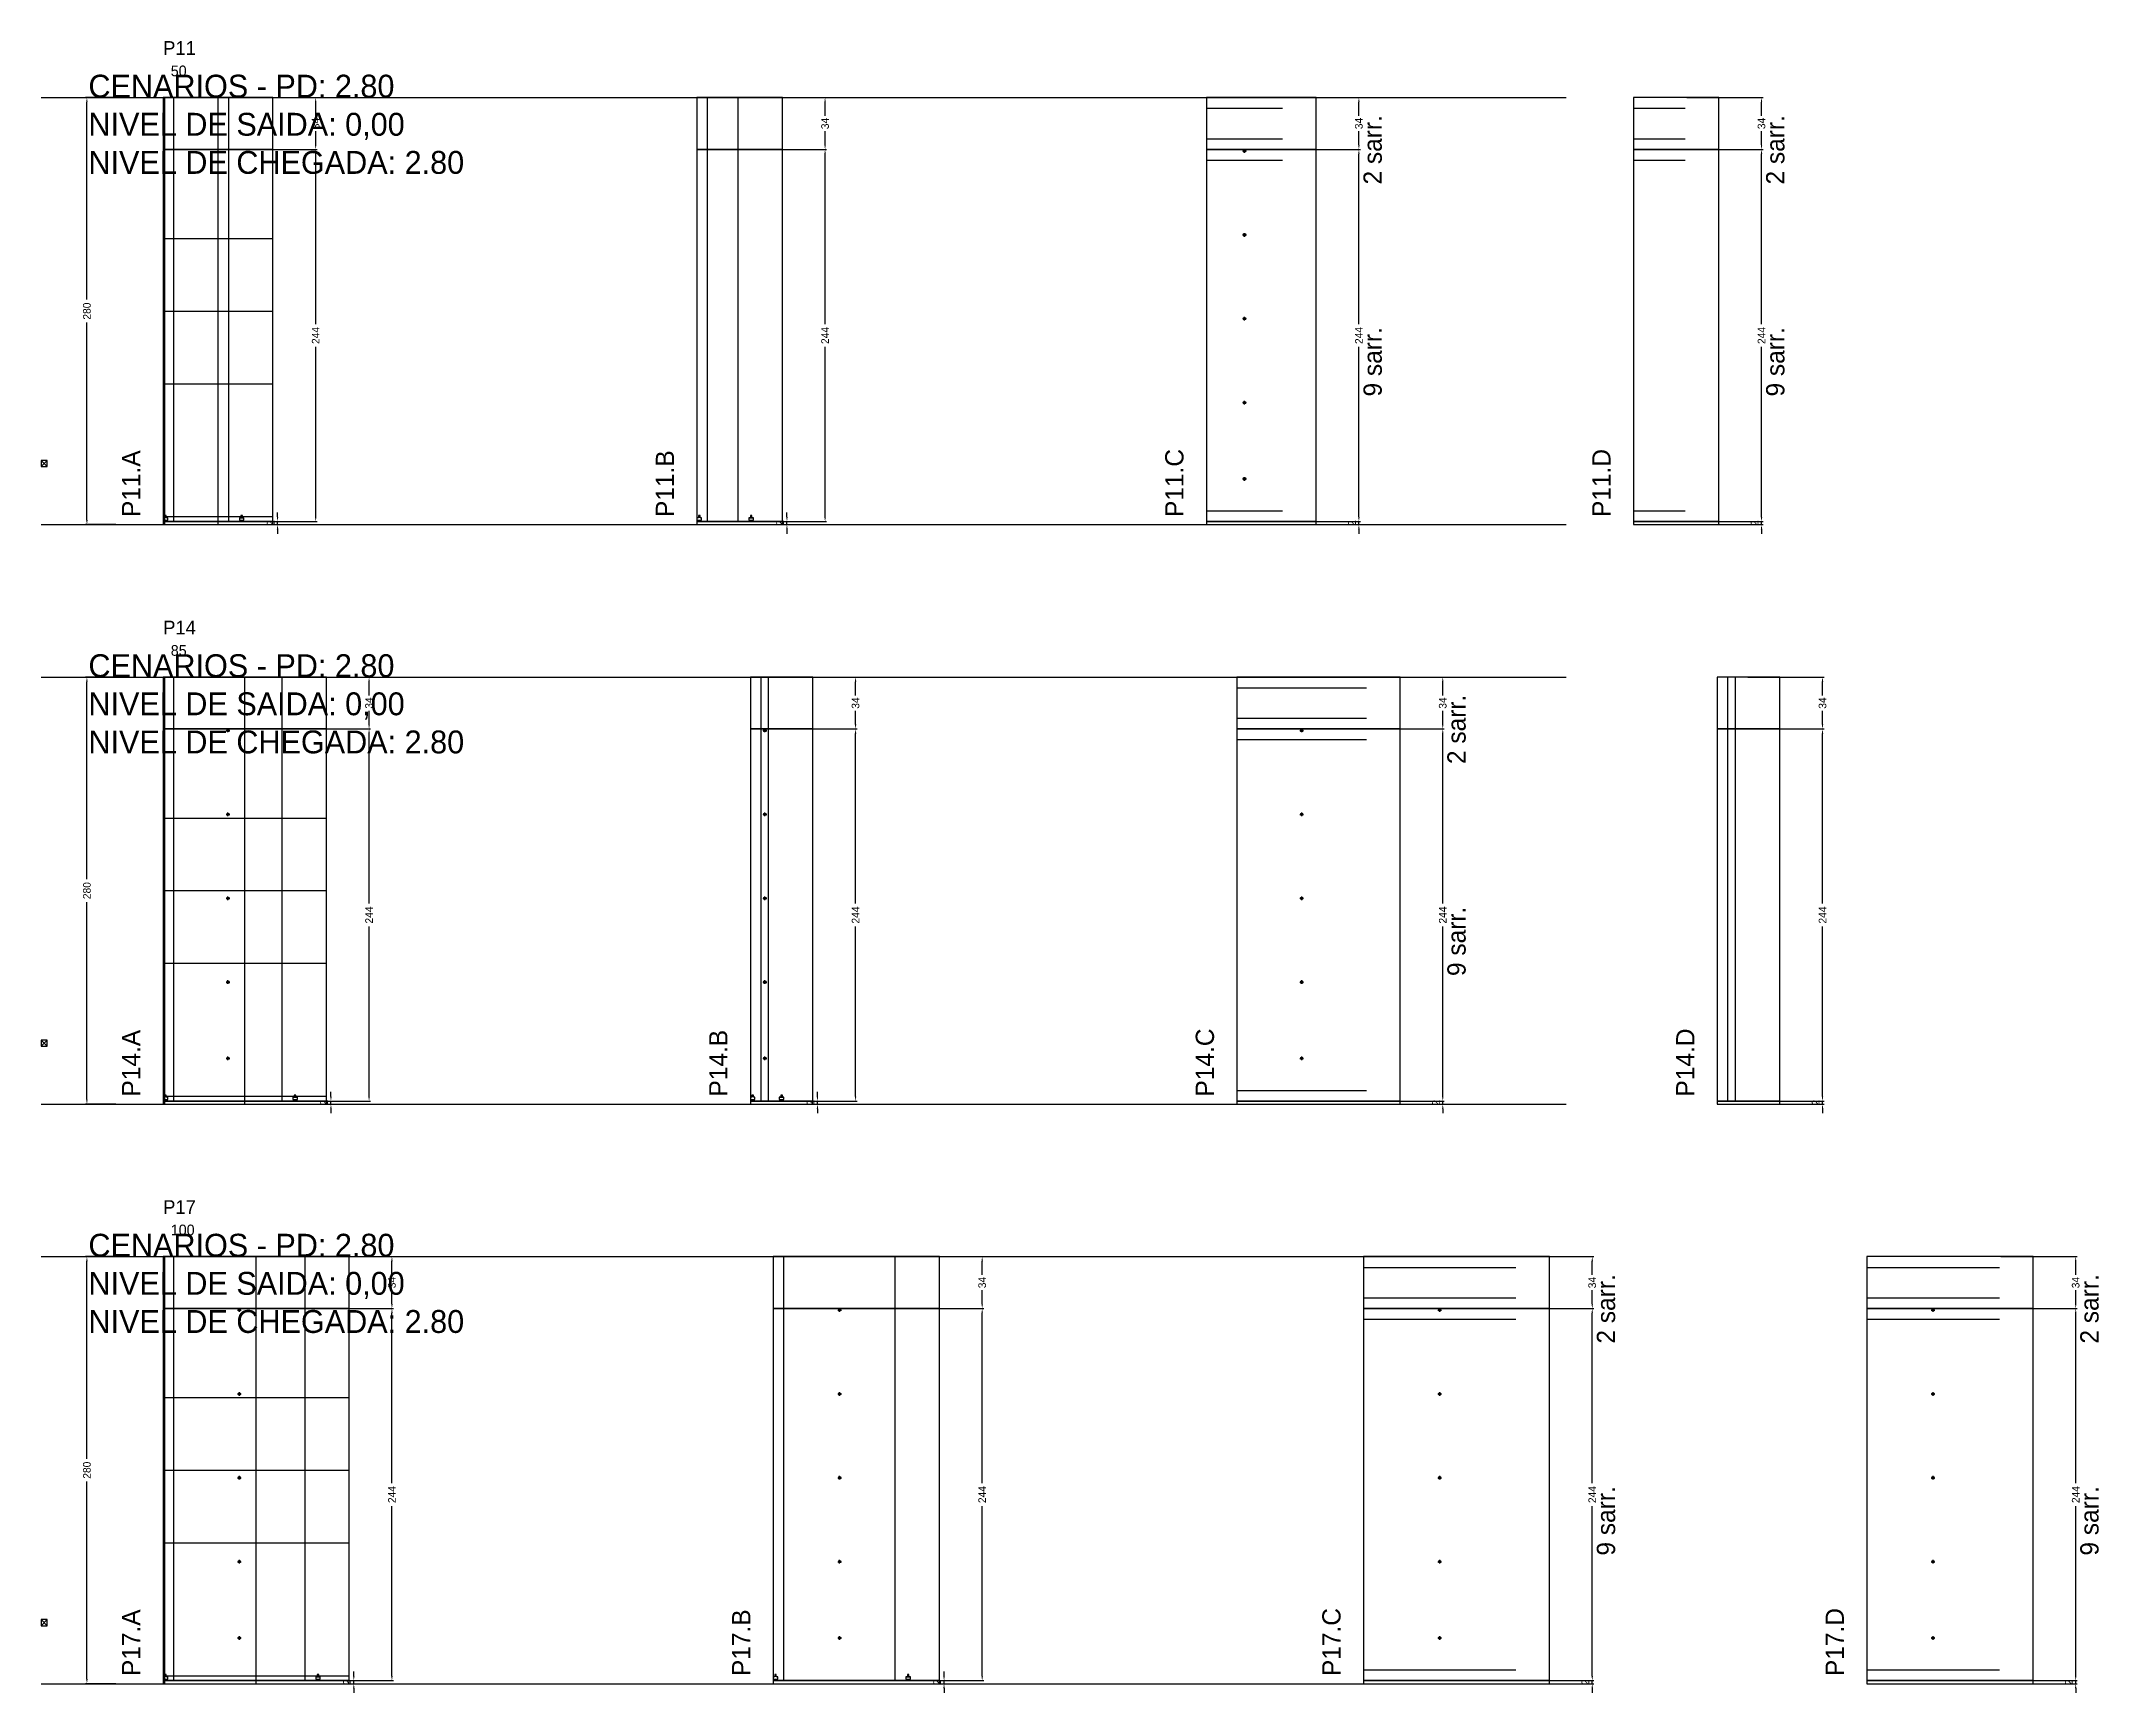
# Model space of a CAD drawing. Header units: centimetres. Extents: x -10500 to 4299, y -11026 to 295.
# Drawn here: x -7000 to -5651, y -2286 to -1203 of the extents above; entities that cross this region are included whole.
import ezdxf

# ---------------------------------------------------------------- set-up
doc = ezdxf.new("R2010")
doc.units = ezdxf.units.CM
doc.linetypes.add('DASHED', pattern=[2, -2])
for name, color, linetype in [('CHAPA', 140, 'Continuous'), ('COTA', 241, 'Continuous'), ('COTAS FURACAO', 16, 'Continuous'), ('Madeira', 30, 'Continuous'), ('MEIO_PONT', 160, 'Continuous'), ('NOMENCLATURA', 7, 'Continuous'), ('Nível', 160, 'Continuous'), ('Painéis', 200, 'Continuous'), ('Perfil Metálico', 150, 'Continuous'), ('SARR_2.2x7', 40, 'Continuous'), ('SARRAFO DE PRESSAO', 200, 'Continuous'), ('texto', 7, 'Continuous'), ('TEXTO_GERAL', 7, 'Continuous')]:
    doc.layers.add(name, color=color, linetype=linetype)
doc.dimstyles.new('PAINEL-NOVA', dxfattribs={"dimtxt": 5, "dimasz": 3, "dimexe": 1, "dimexo": 1, "dimgap": 1, "dimtad": 1, "dimcen": 2.5, "dimazin": 3, "dimtfac": 1, "dimtmove": 0, "dimatfit": 3})

msp = doc.modelspace()

# ---------------------------------------------------------------- texts
at = {"layer": 'NOMENCLATURA'}
for s, p in [('CENARIOS - PD: 2.80', (-6969, -1240)), ('NIVEL DE SAIDA: 0,00', (-6969, -1265)), ('NIVEL DE CHEGADA: 2.80', (-6969, -1290)), ('CENARIOS - PD: 2.80', (-6969, -1620)), ('NIVEL DE SAIDA: 0,00', (-6969, -1645)), ('NIVEL DE CHEGADA: 2.80', (-6969, -1670)), ('CENARIOS - PD: 2.80', (-6969, -2000)), ('NIVEL DE SAIDA: 0,00', (-6969, -2025)), ('NIVEL DE CHEGADA: 2.80', (-6969, -2050))]:
    msp.add_text(s, height=15, dxfattribs=at).set_placement(p)
for s, p in [('2 sarr.', (-6121, -1297)), ('2 sarr.', (-5857, -1297)), ('9 sarr.', (-6121, -1436)), ('9 sarr.', (-5857, -1436)), ('P11.A', (-6935, -1515)), ('P11.B', (-6585, -1515)), ('P11.C', (-6251, -1515)), ('P11.D', (-5971, -1515)), ('2 sarr.', (-6066, -1677)), ('9 sarr.', (-6066, -1816)), ('P14.A', (-6935, -1895)), ('P14.B', (-6550, -1895)), ('P14.C', (-6231, -1895)), ('P14.D', (-5916, -1895)), ('2 sarr.', (-5968, -2057)), ('2 sarr.', (-5651, -2057)), ('9 sarr.', (-5968, -2196)), ('9 sarr.', (-5651, -2196)), ('P17.A', (-6935, -2275)), ('P17.B', (-6535, -2275)), ('P17.C', (-6148, -2275)), ('P17.D', (-5818, -2275))]:
    msp.add_text(s, height=12, rotation=90, dxfattribs=at).set_placement(p)
at = {"layer": 'texto'}
for s, p in [('50', (-6915, -1226)), ('85', (-6915, -1606)), ('100', (-6915, -1986))]:
    msp.add_text(s, height=7, dxfattribs=at).set_placement(p)
at = {"layer": 'TEXTO_GERAL'}
for s, p in [('P11', (-6920, -1212)), ('P14', (-6920, -1592)), ('P17', (-6920, -1972))]:
    msp.add_text(s, height=9, dxfattribs=at).set_placement(p)

# ---------------------------------------------------------------- blocks, each defined once
blk = doc.blocks.new('_CLOSEDFILLED')
at = {"color": 0, "linetype": 'BYBLOCK'}
blk.add_solid([(-1, 0.16), (0, 0), (-1, -0.16)], dxfattribs=at)
blk = doc.blocks.new('*D163')
for p, q in [((-6951, -2000), (-6971, -2000)), ((-6970, -2132.5), (-6970, -2003)), ((-6970, -2277), (-6970, -2147.5)), ((-6951, -2280), (-6971, -2280))]:
    blk.add_line(p, q)
at = {"layer": 'Defpoints'}
for p in [(-6950, -2000), (-6970, -2280), (-6950, -2280)]:
    blk.add_point(p, dxfattribs=at)
at = {"layer": 'COTA', "xscale": 3, "yscale": 3}
for p, rotation in [((-6970, -2000), 90), ((-6970, -2280), 270)]:
    blk.add_blockref('_CLOSEDFILLED', p, dxfattribs=dict(at, rotation=rotation))
at = {"layer": 'COTA', "insert": (-6970, -2140), "char_height": 5, "attachment_point": 5, "rotation": 90}
blk.add_mtext('280', dxfattribs=at)
blk = doc.blocks.new('MULDURA')
at = {"layer": 'Paineis'}
for p, q in [((0, 0), (4, 4)), ((4, 0), (0, 4))]:
    blk.add_line(p, q, dxfattribs=at)
blk.add_lwpolyline([(0, 0), (4, 0), (4, 4), (0, 4)], close=True, dxfattribs=at)
blk = doc.blocks.new('*D165')
for p, q in [((-6819, -2034), (-6769, -2034)), ((-6770, -2148.5), (-6770, -2037)), ((-6770, -2275), (-6770, -2163.5)), ((-6819, -2278), (-6769, -2278))]:
    blk.add_line(p, q)
at = {"layer": 'Defpoints'}
for p in [(-6820, -2034), (-6820, -2278), (-6770, -2278)]:
    blk.add_point(p, dxfattribs=at)
at = {"layer": 'COTA', "xscale": 3, "yscale": 3}
for p, rotation in [((-6770, -2034), 90), ((-6770, -2278), 270)]:
    blk.add_blockref('_CLOSEDFILLED', p, dxfattribs=dict(at, rotation=rotation))
at = {"layer": 'COTA', "insert": (-6770, -2156), "char_height": 5, "attachment_point": 5, "rotation": 90}
blk.add_mtext('244', dxfattribs=at)
blk = doc.blocks.new('*D166')
for p, q in [((-6819, -2000), (-6769, -2000)), ((-6770, -2012), (-6770, -2003)), ((-6770, -2031), (-6770, -2022)), ((-6819, -2034), (-6769, -2034))]:
    blk.add_line(p, q)
at = {"layer": 'Defpoints'}
for p in [(-6820, -2000), (-6820, -2034), (-6770, -2034)]:
    blk.add_point(p, dxfattribs=at)
at = {"layer": 'COTA', "xscale": 3, "yscale": 3}
for p, rotation in [((-6770, -2000), 90), ((-6770, -2034), 270)]:
    blk.add_blockref('_CLOSEDFILLED', p, dxfattribs=dict(at, rotation=rotation))
at = {"layer": 'COTA', "insert": (-6770, -2017), "char_height": 5, "attachment_point": 5, "rotation": 90}
blk.add_mtext('34', dxfattribs=at)
blk = doc.blocks.new('SLIPTEE')
at = {"layer": 'Paineis'}
blk.add_lwpolyline([(0, 0), (3, 0), (3, 1.5), (2, 1.5), (2, 3), (1, 3), (1, 1.5), (0, 1.5)], close=True, dxfattribs=at)
blk = doc.blocks.new('SLIPTDD')
at = {"layer": 'Paineis'}
blk.add_line((0, 1.5), (3, 1.5), dxfattribs=at)
blk.add_lwpolyline([(0, 0), (3, 0), (3, 1.5), (2, 1.5), (2, 3), (1, 3), (1, 1.5), (0, 1.5)], close=True, dxfattribs=at)
blk = doc.blocks.new('furacao')
at = {"layer": 'COTAS FURACAO'}
for p, q in [((-1.2, 0), (1.2, 0)), ((0, -1.2), (0, 1.2))]:
    blk.add_line(p, q, dxfattribs=at)
blk.add_circle((0, 0), 0.8, dxfattribs=at)
blk = doc.blocks.new('*D168')
for p, q in [((-6432, -2034), (-6382, -2034)), ((-6383, -2148.5), (-6383, -2037)), ((-6383, -2275), (-6383, -2163.5)), ((-6432, -2278), (-6382, -2278))]:
    blk.add_line(p, q)
at = {"layer": 'Defpoints'}
for p in [(-6433, -2034), (-6433, -2278), (-6383, -2278)]:
    blk.add_point(p, dxfattribs=at)
at = {"layer": 'COTA', "xscale": 3, "yscale": 3}
for p, rotation in [((-6383, -2034), 90), ((-6383, -2278), 270)]:
    blk.add_blockref('_CLOSEDFILLED', p, dxfattribs=dict(at, rotation=rotation))
at = {"layer": 'COTA', "insert": (-6383, -2156), "char_height": 5, "attachment_point": 5, "rotation": 90}
blk.add_mtext('244', dxfattribs=at)
blk = doc.blocks.new('*D169')
for p, q in [((-6432, -2000), (-6382, -2000)), ((-6383, -2012), (-6383, -2003)), ((-6383, -2031), (-6383, -2022)), ((-6432, -2034), (-6382, -2034))]:
    blk.add_line(p, q)
at = {"layer": 'Defpoints'}
for p in [(-6433, -2000), (-6433, -2034), (-6383, -2034)]:
    blk.add_point(p, dxfattribs=at)
at = {"layer": 'COTA', "xscale": 3, "yscale": 3}
for p, rotation in [((-6383, -2000), 90), ((-6383, -2034), 270)]:
    blk.add_blockref('_CLOSEDFILLED', p, dxfattribs=dict(at, rotation=rotation))
at = {"layer": 'COTA', "insert": (-6383, -2017), "char_height": 5, "attachment_point": 5, "rotation": 90}
blk.add_mtext('34', dxfattribs=at)
blk = doc.blocks.new('*D171')
for p, q in [((-6032, -2034), (-5982, -2034)), ((-5983, -2148.5), (-5983, -2037)), ((-5983, -2275), (-5983, -2163.5)), ((-6032, -2278), (-5982, -2278))]:
    blk.add_line(p, q)
at = {"layer": 'Defpoints'}
for p in [(-6033, -2034), (-6033, -2278), (-5983, -2278)]:
    blk.add_point(p, dxfattribs=at)
at = {"layer": 'COTA', "xscale": 3, "yscale": 3}
for p, rotation in [((-5983, -2034), 90), ((-5983, -2278), 270)]:
    blk.add_blockref('_CLOSEDFILLED', p, dxfattribs=dict(at, rotation=rotation))
at = {"layer": 'COTA', "insert": (-5983, -2156), "char_height": 5, "attachment_point": 5, "rotation": 90}
blk.add_mtext('244', dxfattribs=at)
blk = doc.blocks.new('*D172')
for p, q in [((-6032, -2000), (-5982, -2000)), ((-5983, -2012), (-5983, -2003)), ((-5983, -2031), (-5983, -2022)), ((-6032, -2034), (-5982, -2034))]:
    blk.add_line(p, q)
at = {"layer": 'Defpoints'}
for p in [(-6033, -2000), (-6033, -2034), (-5983, -2034)]:
    blk.add_point(p, dxfattribs=at)
at = {"layer": 'COTA', "xscale": 3, "yscale": 3}
for p, rotation in [((-5983, -2000), 90), ((-5983, -2034), 270)]:
    blk.add_blockref('_CLOSEDFILLED', p, dxfattribs=dict(at, rotation=rotation))
at = {"layer": 'COTA', "insert": (-5983, -2017), "char_height": 5, "attachment_point": 5, "rotation": 90}
blk.add_mtext('34', dxfattribs=at)
blk = doc.blocks.new('*D174')
for p, q in [((-5715, -2034), (-5665, -2034)), ((-5666, -2148.5), (-5666, -2037)), ((-5666, -2275), (-5666, -2163.5)), ((-5715, -2278), (-5665, -2278))]:
    blk.add_line(p, q)
at = {"layer": 'Defpoints'}
for p in [(-5716, -2034), (-5716, -2278), (-5666, -2278)]:
    blk.add_point(p, dxfattribs=at)
at = {"layer": 'COTA', "xscale": 3, "yscale": 3}
for p, rotation in [((-5666, -2034), 90), ((-5666, -2278), 270)]:
    blk.add_blockref('_CLOSEDFILLED', p, dxfattribs=dict(at, rotation=rotation))
at = {"layer": 'COTA', "insert": (-5666, -2156), "char_height": 5, "attachment_point": 5, "rotation": 90}
blk.add_mtext('244', dxfattribs=at)
blk = doc.blocks.new('*D175')
for p, q in [((-5715, -2000), (-5665, -2000)), ((-5666, -2012), (-5666, -2003)), ((-5666, -2031), (-5666, -2022)), ((-5715, -2034), (-5665, -2034))]:
    blk.add_line(p, q)
at = {"layer": 'Defpoints'}
for p in [(-5716, -2000), (-5716, -2034), (-5666, -2034)]:
    blk.add_point(p, dxfattribs=at)
at = {"layer": 'COTA', "xscale": 3, "yscale": 3}
for p, rotation in [((-5666, -2000), 90), ((-5666, -2034), 270)]:
    blk.add_blockref('_CLOSEDFILLED', p, dxfattribs=dict(at, rotation=rotation))
at = {"layer": 'COTA', "insert": (-5666, -2017), "char_height": 5, "attachment_point": 5, "rotation": 90}
blk.add_mtext('34', dxfattribs=at)
blk = doc.blocks.new('*D137')
for p, q in [((-6951, -1620), (-6971, -1620)), ((-6970, -1752.5), (-6970, -1623)), ((-6970, -1897), (-6970, -1767.5)), ((-6951, -1900), (-6971, -1900))]:
    blk.add_line(p, q)
at = {"layer": 'Defpoints'}
for p in [(-6950, -1620), (-6970, -1900), (-6950, -1900)]:
    blk.add_point(p, dxfattribs=at)
at = {"layer": 'COTA', "xscale": 3, "yscale": 3}
for p, rotation in [((-6970, -1620), 90), ((-6970, -1900), 270)]:
    blk.add_blockref('_CLOSEDFILLED', p, dxfattribs=dict(at, rotation=rotation))
at = {"layer": 'COTA', "insert": (-6970, -1760), "char_height": 5, "attachment_point": 5, "rotation": 90}
blk.add_mtext('280', dxfattribs=at)
blk = doc.blocks.new('*D139')
for p, q in [((-6834, -1654), (-6784, -1654)), ((-6785, -1768.5), (-6785, -1657)), ((-6785, -1895), (-6785, -1783.5)), ((-6834, -1898), (-6784, -1898))]:
    blk.add_line(p, q)
at = {"layer": 'Defpoints'}
for p in [(-6835, -1654), (-6835, -1898), (-6785, -1898)]:
    blk.add_point(p, dxfattribs=at)
at = {"layer": 'COTA', "xscale": 3, "yscale": 3}
for p, rotation in [((-6785, -1654), 90), ((-6785, -1898), 270)]:
    blk.add_blockref('_CLOSEDFILLED', p, dxfattribs=dict(at, rotation=rotation))
at = {"layer": 'COTA', "insert": (-6785, -1776), "char_height": 5, "attachment_point": 5, "rotation": 90}
blk.add_mtext('244', dxfattribs=at)
blk = doc.blocks.new('*D140')
for p, q in [((-6834, -1620), (-6784, -1620)), ((-6785, -1632), (-6785, -1623)), ((-6785, -1651), (-6785, -1642)), ((-6834, -1654), (-6784, -1654))]:
    blk.add_line(p, q)
at = {"layer": 'Defpoints'}
for p in [(-6835, -1620), (-6835, -1654), (-6785, -1654)]:
    blk.add_point(p, dxfattribs=at)
at = {"layer": 'COTA', "xscale": 3, "yscale": 3}
for p, rotation in [((-6785, -1620), 90), ((-6785, -1654), 270)]:
    blk.add_blockref('_CLOSEDFILLED', p, dxfattribs=dict(at, rotation=rotation))
at = {"layer": 'COTA', "insert": (-6785, -1637), "char_height": 5, "attachment_point": 5, "rotation": 90}
blk.add_mtext('34', dxfattribs=at)
blk = doc.blocks.new('*D142')
for p, q in [((-6515, -1654), (-6465, -1654)), ((-6466, -1768.5), (-6466, -1657)), ((-6466, -1895), (-6466, -1783.5)), ((-6515, -1898), (-6465, -1898))]:
    blk.add_line(p, q)
at = {"layer": 'Defpoints'}
for p in [(-6516, -1654), (-6516, -1898), (-6466, -1898)]:
    blk.add_point(p, dxfattribs=at)
at = {"layer": 'COTA', "xscale": 3, "yscale": 3}
for p, rotation in [((-6466, -1654), 90), ((-6466, -1898), 270)]:
    blk.add_blockref('_CLOSEDFILLED', p, dxfattribs=dict(at, rotation=rotation))
at = {"layer": 'COTA', "insert": (-6466, -1776), "char_height": 5, "attachment_point": 5, "rotation": 90}
blk.add_mtext('244', dxfattribs=at)
blk = doc.blocks.new('*D143')
for p, q in [((-6515, -1620), (-6465, -1620)), ((-6466, -1632), (-6466, -1623)), ((-6466, -1651), (-6466, -1642)), ((-6515, -1654), (-6465, -1654))]:
    blk.add_line(p, q)
at = {"layer": 'Defpoints'}
for p in [(-6516, -1620), (-6516, -1654), (-6466, -1654)]:
    blk.add_point(p, dxfattribs=at)
at = {"layer": 'COTA', "xscale": 3, "yscale": 3}
for p, rotation in [((-6466, -1620), 90), ((-6466, -1654), 270)]:
    blk.add_blockref('_CLOSEDFILLED', p, dxfattribs=dict(at, rotation=rotation))
at = {"layer": 'COTA', "insert": (-6466, -1637), "char_height": 5, "attachment_point": 5, "rotation": 90}
blk.add_mtext('34', dxfattribs=at)
blk = doc.blocks.new('*D145')
for p, q in [((-6130, -1654), (-6080, -1654)), ((-6081, -1768.5), (-6081, -1657)), ((-6081, -1895), (-6081, -1783.5)), ((-6130, -1898), (-6080, -1898))]:
    blk.add_line(p, q)
at = {"layer": 'Defpoints'}
for p in [(-6131, -1654), (-6131, -1898), (-6081, -1898)]:
    blk.add_point(p, dxfattribs=at)
at = {"layer": 'COTA', "xscale": 3, "yscale": 3}
for p, rotation in [((-6081, -1654), 90), ((-6081, -1898), 270)]:
    blk.add_blockref('_CLOSEDFILLED', p, dxfattribs=dict(at, rotation=rotation))
at = {"layer": 'COTA', "insert": (-6081, -1776), "char_height": 5, "attachment_point": 5, "rotation": 90}
blk.add_mtext('244', dxfattribs=at)
blk = doc.blocks.new('*D146')
for p, q in [((-6130, -1620), (-6080, -1620)), ((-6081, -1632), (-6081, -1623)), ((-6081, -1651), (-6081, -1642)), ((-6130, -1654), (-6080, -1654))]:
    blk.add_line(p, q)
at = {"layer": 'Defpoints'}
for p in [(-6131, -1620), (-6131, -1654), (-6081, -1654)]:
    blk.add_point(p, dxfattribs=at)
at = {"layer": 'COTA', "xscale": 3, "yscale": 3}
for p, rotation in [((-6081, -1620), 90), ((-6081, -1654), 270)]:
    blk.add_blockref('_CLOSEDFILLED', p, dxfattribs=dict(at, rotation=rotation))
at = {"layer": 'COTA', "insert": (-6081, -1637), "char_height": 5, "attachment_point": 5, "rotation": 90}
blk.add_mtext('34', dxfattribs=at)
blk = doc.blocks.new('*D148')
for p, q in [((-5881, -1654), (-5831, -1654)), ((-5832, -1768.5), (-5832, -1657)), ((-5832, -1895), (-5832, -1783.5)), ((-5881, -1898), (-5831, -1898))]:
    blk.add_line(p, q)
at = {"layer": 'Defpoints'}
for p in [(-5882, -1654), (-5882, -1898), (-5832, -1898)]:
    blk.add_point(p, dxfattribs=at)
at = {"layer": 'COTA', "xscale": 3, "yscale": 3}
for p, rotation in [((-5832, -1654), 90), ((-5832, -1898), 270)]:
    blk.add_blockref('_CLOSEDFILLED', p, dxfattribs=dict(at, rotation=rotation))
at = {"layer": 'COTA', "insert": (-5832, -1776), "char_height": 5, "attachment_point": 5, "rotation": 90}
blk.add_mtext('244', dxfattribs=at)
blk = doc.blocks.new('*D149')
for p, q in [((-5881, -1620), (-5831, -1620)), ((-5832, -1632), (-5832, -1623)), ((-5832, -1651), (-5832, -1642)), ((-5881, -1654), (-5831, -1654))]:
    blk.add_line(p, q)
at = {"layer": 'Defpoints'}
for p in [(-5882, -1620), (-5882, -1654), (-5832, -1654)]:
    blk.add_point(p, dxfattribs=at)
at = {"layer": 'COTA', "xscale": 3, "yscale": 3}
for p, rotation in [((-5832, -1620), 90), ((-5832, -1654), 270)]:
    blk.add_blockref('_CLOSEDFILLED', p, dxfattribs=dict(at, rotation=rotation))
at = {"layer": 'COTA', "insert": (-5832, -1637), "char_height": 5, "attachment_point": 5, "rotation": 90}
blk.add_mtext('34', dxfattribs=at)
blk = doc.blocks.new('*D103')
for p, q in [((-6951, -1240), (-6971, -1240)), ((-6970, -1372.5), (-6970, -1243)), ((-6970, -1517), (-6970, -1387.5)), ((-6951, -1520), (-6971, -1520))]:
    blk.add_line(p, q)
at = {"layer": 'Defpoints'}
for p in [(-6950, -1240), (-6970, -1520), (-6950, -1520)]:
    blk.add_point(p, dxfattribs=at)
at = {"layer": 'COTA', "xscale": 3, "yscale": 3}
for p, rotation in [((-6970, -1240), 90), ((-6970, -1520), 270)]:
    blk.add_blockref('_CLOSEDFILLED', p, dxfattribs=dict(at, rotation=rotation))
at = {"layer": 'COTA', "insert": (-6970, -1380), "char_height": 5, "attachment_point": 5, "rotation": 90}
blk.add_mtext('280', dxfattribs=at)
blk = doc.blocks.new('*D105')
for p, q in [((-6869, -1274), (-6819, -1274)), ((-6820, -1388.5), (-6820, -1277)), ((-6820, -1515), (-6820, -1403.5)), ((-6869, -1518), (-6819, -1518))]:
    blk.add_line(p, q)
at = {"layer": 'Defpoints'}
for p in [(-6870, -1274), (-6870, -1518), (-6820, -1518)]:
    blk.add_point(p, dxfattribs=at)
at = {"layer": 'COTA', "xscale": 3, "yscale": 3}
for p, rotation in [((-6820, -1274), 90), ((-6820, -1518), 270)]:
    blk.add_blockref('_CLOSEDFILLED', p, dxfattribs=dict(at, rotation=rotation))
at = {"layer": 'COTA', "insert": (-6820, -1396), "char_height": 5, "attachment_point": 5, "rotation": 90}
blk.add_mtext('244', dxfattribs=at)
blk = doc.blocks.new('*D106')
for p, q in [((-6869, -1240), (-6819, -1240)), ((-6820, -1252), (-6820, -1243)), ((-6820, -1271), (-6820, -1262)), ((-6869, -1274), (-6819, -1274))]:
    blk.add_line(p, q)
at = {"layer": 'Defpoints'}
for p in [(-6870, -1240), (-6870, -1274), (-6820, -1274)]:
    blk.add_point(p, dxfattribs=at)
at = {"layer": 'COTA', "xscale": 3, "yscale": 3}
for p, rotation in [((-6820, -1240), 90), ((-6820, -1274), 270)]:
    blk.add_blockref('_CLOSEDFILLED', p, dxfattribs=dict(at, rotation=rotation))
at = {"layer": 'COTA', "insert": (-6820, -1257), "char_height": 5, "attachment_point": 5, "rotation": 90}
blk.add_mtext('34', dxfattribs=at)
blk = doc.blocks.new('*D108')
for p, q in [((-6535, -1274), (-6485, -1274)), ((-6486, -1388.5), (-6486, -1277)), ((-6486, -1515), (-6486, -1403.5)), ((-6535, -1518), (-6485, -1518))]:
    blk.add_line(p, q)
at = {"layer": 'Defpoints'}
for p in [(-6536, -1274), (-6536, -1518), (-6486, -1518)]:
    blk.add_point(p, dxfattribs=at)
at = {"layer": 'COTA', "xscale": 3, "yscale": 3}
for p, rotation in [((-6486, -1274), 90), ((-6486, -1518), 270)]:
    blk.add_blockref('_CLOSEDFILLED', p, dxfattribs=dict(at, rotation=rotation))
at = {"layer": 'COTA', "insert": (-6486, -1396), "char_height": 5, "attachment_point": 5, "rotation": 90}
blk.add_mtext('244', dxfattribs=at)
blk = doc.blocks.new('*D109')
for p, q in [((-6535, -1240), (-6485, -1240)), ((-6486, -1252), (-6486, -1243)), ((-6486, -1271), (-6486, -1262)), ((-6535, -1274), (-6485, -1274))]:
    blk.add_line(p, q)
at = {"layer": 'Defpoints'}
for p in [(-6536, -1240), (-6536, -1274), (-6486, -1274)]:
    blk.add_point(p, dxfattribs=at)
at = {"layer": 'COTA', "xscale": 3, "yscale": 3}
for p, rotation in [((-6486, -1240), 90), ((-6486, -1274), 270)]:
    blk.add_blockref('_CLOSEDFILLED', p, dxfattribs=dict(at, rotation=rotation))
at = {"layer": 'COTA', "insert": (-6486, -1257), "char_height": 5, "attachment_point": 5, "rotation": 90}
blk.add_mtext('34', dxfattribs=at)
blk = doc.blocks.new('*D111')
for p, q in [((-6185, -1274), (-6135, -1274)), ((-6136, -1388.5), (-6136, -1277)), ((-6136, -1515), (-6136, -1403.5)), ((-6185, -1518), (-6135, -1518))]:
    blk.add_line(p, q)
at = {"layer": 'Defpoints'}
for p in [(-6186, -1274), (-6186, -1518), (-6136, -1518)]:
    blk.add_point(p, dxfattribs=at)
at = {"layer": 'COTA', "xscale": 3, "yscale": 3}
for p, rotation in [((-6136, -1274), 90), ((-6136, -1518), 270)]:
    blk.add_blockref('_CLOSEDFILLED', p, dxfattribs=dict(at, rotation=rotation))
at = {"layer": 'COTA', "insert": (-6136, -1396), "char_height": 5, "attachment_point": 5, "rotation": 90}
blk.add_mtext('244', dxfattribs=at)
blk = doc.blocks.new('*D112')
for p, q in [((-6185, -1240), (-6135, -1240)), ((-6136, -1252), (-6136, -1243)), ((-6136, -1271), (-6136, -1262)), ((-6185, -1274), (-6135, -1274))]:
    blk.add_line(p, q)
at = {"layer": 'Defpoints'}
for p in [(-6186, -1240), (-6186, -1274), (-6136, -1274)]:
    blk.add_point(p, dxfattribs=at)
at = {"layer": 'COTA', "xscale": 3, "yscale": 3}
for p, rotation in [((-6136, -1240), 90), ((-6136, -1274), 270)]:
    blk.add_blockref('_CLOSEDFILLED', p, dxfattribs=dict(at, rotation=rotation))
at = {"layer": 'COTA', "insert": (-6136, -1257), "char_height": 5, "attachment_point": 5, "rotation": 90}
blk.add_mtext('34', dxfattribs=at)
blk = doc.blocks.new('*D114')
for p, q in [((-5921, -1274), (-5871, -1274)), ((-5872, -1388.5), (-5872, -1277)), ((-5872, -1515), (-5872, -1403.5)), ((-5921, -1518), (-5871, -1518))]:
    blk.add_line(p, q)
at = {"layer": 'Defpoints'}
for p in [(-5922, -1274), (-5922, -1518), (-5872, -1518)]:
    blk.add_point(p, dxfattribs=at)
at = {"layer": 'COTA', "xscale": 3, "yscale": 3}
for p, rotation in [((-5872, -1274), 90), ((-5872, -1518), 270)]:
    blk.add_blockref('_CLOSEDFILLED', p, dxfattribs=dict(at, rotation=rotation))
at = {"layer": 'COTA', "insert": (-5872, -1396), "char_height": 5, "attachment_point": 5, "rotation": 90}
blk.add_mtext('244', dxfattribs=at)
blk = doc.blocks.new('*D115')
for p, q in [((-5921, -1240), (-5871, -1240)), ((-5872, -1252), (-5872, -1243)), ((-5872, -1271), (-5872, -1262)), ((-5921, -1274), (-5871, -1274))]:
    blk.add_line(p, q)
at = {"layer": 'Defpoints'}
for p in [(-5922, -1240), (-5922, -1274), (-5872, -1274)]:
    blk.add_point(p, dxfattribs=at)
at = {"layer": 'COTA', "xscale": 3, "yscale": 3}
for p, rotation in [((-5872, -1240), 90), ((-5872, -1274), 270)]:
    blk.add_blockref('_CLOSEDFILLED', p, dxfattribs=dict(at, rotation=rotation))
at = {"layer": 'COTA', "insert": (-5872, -1257), "char_height": 5, "attachment_point": 5, "rotation": 90}
blk.add_mtext('34', dxfattribs=at)

# ---------------------------------------------------------------- dimensions: what is measured, and where the dimension line sits
at = {"layer": 'COTA'}
for base, p1, p2, picture, middle in [((-6970, -1520), (-6950, -1520), (-6950, -1240), '*D103', (-6970, -1380)), ((-6820, -1274), (-6870, -1274), (-6870, -1240), '*D106', (-6820, -1257)), ((-6486, -1274), (-6536, -1274), (-6536, -1240), '*D109', (-6486, -1257)), ((-6136, -1274), (-6186, -1274), (-6186, -1240), '*D112', (-6136, -1257)), ((-5872, -1274), (-5922, -1274), (-5922, -1240), '*D115', (-5872, -1257)), ((-6820, -1518), (-6870, -1518), (-6870, -1274), '*D105', (-6820, -1396)), ((-6486, -1518), (-6536, -1518), (-6536, -1274), '*D108', (-6486, -1396)), ((-6136, -1518), (-6186, -1518), (-6186, -1274), '*D111', (-6136, -1396)), ((-5872, -1518), (-5922, -1518), (-5922, -1274), '*D114', (-5872, -1396)), ((-6970, -1900), (-6950, -1900), (-6950, -1620), '*D137', (-6970, -1760)), ((-6785, -1654), (-6835, -1654), (-6835, -1620), '*D140', (-6785, -1637)), ((-6466, -1654), (-6516, -1654), (-6516, -1620), '*D143', (-6466, -1637)), ((-6081, -1654), (-6131, -1654), (-6131, -1620), '*D146', (-6081, -1637)), ((-5832, -1654), (-5882, -1654), (-5882, -1620), '*D149', (-5832, -1637)), ((-6785, -1898), (-6835, -1898), (-6835, -1654), '*D139', (-6785, -1776)), ((-6466, -1898), (-6516, -1898), (-6516, -1654), '*D142', (-6466, -1776)), ((-6081, -1898), (-6131, -1898), (-6131, -1654), '*D145', (-6081, -1776)), ((-5832, -1898), (-5882, -1898), (-5882, -1654), '*D148', (-5832, -1776)), ((-6970, -2280), (-6950, -2280), (-6950, -2000), '*D163', (-6970, -2140)), ((-6770, -2034), (-6820, -2034), (-6820, -2000), '*D166', (-6770, -2017)), ((-6383, -2034), (-6433, -2034), (-6433, -2000), '*D169', (-6383, -2017)), ((-5983, -2034), (-6033, -2034), (-6033, -2000), '*D172', (-5983, -2017)), ((-5666, -2034), (-5716, -2034), (-5716, -2000), '*D175', (-5666, -2017)), ((-6770, -2278), (-6820, -2278), (-6820, -2034), '*D165', (-6770, -2156)), ((-6383, -2278), (-6433, -2278), (-6433, -2034), '*D168', (-6383, -2156)), ((-5983, -2278), (-6033, -2278), (-6033, -2034), '*D171', (-5983, -2156)), ((-5666, -2278), (-5716, -2278), (-5716, -2034), '*D174', (-5666, -2156))]:
    dim = msp.add_linear_dim(base=base, p1=p1, p2=p2, angle=90, dimstyle='PAINEL-NOVA', dxfattribs=at)
    dim.commit()
    dim.dimension.update_dxf_attribs({"geometry": picture, "text_midpoint": middle})
for base, p1, p2 in [((-6845, -1520), (-6870, -1520), (-6870, -1518)), ((-6511, -1520), (-6536, -1520), (-6536, -1518)), ((-6136, -1520), (-6186, -1520), (-6186, -1518)), ((-5872, -1520), (-5922, -1520), (-5922, -1518)), ((-6810, -1900), (-6835, -1900), (-6835, -1898)), ((-6491, -1900), (-6516, -1900), (-6516, -1898)), ((-6081, -1900), (-6131, -1900), (-6131, -1898)), ((-5832, -1900), (-5882, -1900), (-5882, -1898)), ((-6795, -2280), (-6820, -2280), (-6820, -2278)), ((-6408, -2280), (-6433, -2280), (-6433, -2278)), ((-5983, -2280), (-6033, -2280), (-6033, -2278)), ((-5666, -2280), (-5716, -2280), (-5716, -2278))]:
    msp.add_linear_dim(base=base, p1=p1, p2=p2, angle=90, dimstyle='PAINEL-NOVA', dxfattribs=at).render()

# ---------------------------------------------------------------- linework, layer by layer
at = {"layer": 'CHAPA'}
for points in [[(-6920, -1520), (-6918.8, -1520), (-6918.8, -1240), (-6920, -1240)], [(-6920, -1900), (-6918.8, -1900), (-6918.8, -1620), (-6920, -1620)], [(-6920, -2280), (-6918.8, -2280), (-6918.8, -2000), (-6920, -2000)]]:
    msp.add_lwpolyline(points, close=True, dxfattribs=at)
at = {"layer": 'Madeira'}
for points in [[(-6920, -1332.4), (-6848, -1332.4)], [(-6920, -1427.6), (-6848, -1427.6)], [(-6920, -1712.4), (-6813, -1712.4)], [(-6920, -1807.6), (-6813, -1807.6)], [(-6920, -2092.4), (-6798, -2092.4)], [(-6920, -2187.6), (-6798, -2187.6)]]:
    msp.add_lwpolyline(points, dxfattribs=at)
at = {"layer": 'MEIO_PONT'}
for points in [[(-6920, -1380), (-6848, -1380)], [(-6920, -1760), (-6813, -1760)], [(-6920, -2140), (-6798, -2140)]]:
    msp.add_lwpolyline(points, dxfattribs=at)
at = {"layer": 'Nível', "linetype": 'DASHED'}
for points in [[(-7000, -1240), (-6000, -1240)], [(-7000, -1520), (-6000, -1520)], [(-7000, -1620), (-6000, -1620)], [(-7000, -1900), (-6000, -1900)], [(-7000, -2000), (-6000, -2000)], [(-7000, -2280), (-6000, -2280)]]:
    msp.add_lwpolyline(points, dxfattribs=at)
at = {"layer": 'Painéis'}
for points in [[(-6920, -1274), (-6848, -1274), (-6848, -1240), (-6920, -1240)], [(-6920, -1520), (-6848, -1520), (-6848, -1240), (-6920, -1240)], [(-6570, -1274), (-6514, -1274), (-6514, -1240), (-6570, -1240)], [(-6236, -1274), (-6164, -1274), (-6164, -1240), (-6236, -1240)], [(-5956, -1274), (-5900, -1274), (-5900, -1240), (-5956, -1240)], [(-6920, -1518), (-6848, -1518), (-6848, -1274), (-6920, -1274)], [(-6570, -1518), (-6514, -1518), (-6514, -1274), (-6570, -1274)], [(-6236, -1518), (-6164, -1518), (-6164, -1274), (-6236, -1274)], [(-5956, -1518), (-5900, -1518), (-5900, -1274), (-5956, -1274)], [(-6920, -1520), (-6848, -1520), (-6848, -1518), (-6920, -1518)], [(-6570, -1520), (-6514, -1520), (-6514, -1518), (-6570, -1518)], [(-6236, -1520), (-6164, -1520), (-6164, -1518), (-6236, -1518)], [(-5956, -1520), (-5900, -1520), (-5900, -1518), (-5956, -1518)], [(-6920, -1654), (-6813, -1654), (-6813, -1620), (-6920, -1620)], [(-6920, -1900), (-6813, -1900), (-6813, -1620), (-6920, -1620)], [(-6535, -1654), (-6494, -1654), (-6494, -1620), (-6535, -1620)], [(-6216, -1654), (-6109, -1654), (-6109, -1620), (-6216, -1620)], [(-5901, -1654), (-5860, -1654), (-5860, -1620), (-5901, -1620)], [(-6920, -1898), (-6813, -1898), (-6813, -1654), (-6920, -1654)], [(-6535, -1898), (-6494, -1898), (-6494, -1654), (-6535, -1654)], [(-6216, -1898), (-6109, -1898), (-6109, -1654), (-6216, -1654)], [(-5901, -1898), (-5860, -1898), (-5860, -1654), (-5901, -1654)], [(-6920, -1900), (-6813, -1900), (-6813, -1898), (-6920, -1898)], [(-6535, -1900), (-6494, -1900), (-6494, -1898), (-6535, -1898)], [(-6216, -1900), (-6109, -1900), (-6109, -1898), (-6216, -1898)], [(-5901, -1900), (-5860, -1900), (-5860, -1898), (-5901, -1898)], [(-6920, -2034), (-6798, -2034), (-6798, -2000), (-6920, -2000)], [(-6920, -2280), (-6798, -2280), (-6798, -2000), (-6920, -2000)], [(-6520, -2034), (-6411, -2034), (-6411, -2000), (-6520, -2000)], [(-6133, -2034), (-6011, -2034), (-6011, -2000), (-6133, -2000)], [(-5803, -2034), (-5694, -2034), (-5694, -2000), (-5803, -2000)], [(-6920, -2278), (-6798, -2278), (-6798, -2034), (-6920, -2034)], [(-6520, -2278), (-6411, -2278), (-6411, -2034), (-6520, -2034)], [(-6133, -2278), (-6011, -2278), (-6011, -2034), (-6133, -2034)], [(-5803, -2278), (-5694, -2278), (-5694, -2034), (-5803, -2034)], [(-6920, -2280), (-6798, -2280), (-6798, -2278), (-6920, -2278)], [(-6520, -2280), (-6411, -2280), (-6411, -2278), (-6520, -2278)], [(-6133, -2280), (-6011, -2280), (-6011, -2278), (-6133, -2278)], [(-5803, -2280), (-5694, -2280), (-5694, -2278), (-5803, -2278)]]:
    msp.add_lwpolyline(points, close=True, dxfattribs=at)
at = {"layer": 'Perfil Metálico'}
for p, q in [((-6884, -1520), (-6884, -1240)), ((-6866.5, -1900), (-6866.5, -1620)), ((-6859, -2280), (-6859, -2000))]:
    msp.add_line(p, q, dxfattribs=at)
at = {"layer": 'SARR_2.2x7'}
for points in [[(-6913, -1274), (-6913, -1240)], [(-6877, -1274), (-6877, -1240)], [(-6563, -1274), (-6563, -1240)], [(-6543, -1274), (-6543, -1240)], [(-6236, -1247), (-6186, -1247)], [(-5956, -1247), (-5922, -1247)], [(-6236, -1267), (-6186, -1267)], [(-5956, -1267), (-5922, -1267)], [(-6236, -1281), (-6186, -1281)], [(-5956, -1281), (-5922, -1281)], [(-6236, -1511), (-6186, -1511)], [(-5956, -1511), (-5922, -1511)], [(-6913, -1654), (-6913, -1620)], [(-6842, -1654), (-6842, -1620)], [(-6528, -1654), (-6528, -1620)], [(-6523, -1654), (-6523, -1620)], [(-6216, -1627), (-6131, -1627)], [(-5894, -1654), (-5894, -1620)], [(-5889, -1654), (-5889, -1620)], [(-6216, -1647), (-6131, -1647)], [(-6216, -1661), (-6131, -1661)], [(-6216, -1891), (-6131, -1891)], [(-6913, -2034), (-6913, -2000)], [(-6827, -2034), (-6827, -2000)], [(-6513, -2034), (-6513, -2000)], [(-6440, -2034), (-6440, -2000)], [(-6133, -2007), (-6033, -2007)], [(-5803, -2007), (-5716, -2007)], [(-6133, -2027), (-6033, -2027)], [(-5803, -2027), (-5716, -2027)], [(-6133, -2041), (-6033, -2041)], [(-5803, -2041), (-5716, -2041)], [(-6133, -2271), (-6033, -2271)], [(-5803, -2271), (-5716, -2271)]]:
    msp.add_lwpolyline(points, dxfattribs=at)
at = {"layer": 'SARR_2.2x7', "linetype": 'DASHED'}
for points in [[(-6913, -1518), (-6913, -1274)], [(-6877, -1518), (-6877, -1274)], [(-6563, -1518), (-6563, -1274)], [(-6543, -1518), (-6543, -1274)], [(-6913, -1898), (-6913, -1654)], [(-6842, -1898), (-6842, -1654)], [(-6528, -1898), (-6528, -1654)], [(-6523, -1898), (-6523, -1654)], [(-5894, -1898), (-5894, -1654)], [(-5889, -1898), (-5889, -1654)], [(-6913, -2278), (-6913, -2034)], [(-6827, -2278), (-6827, -2034)], [(-6513, -2278), (-6513, -2034)], [(-6440, -2278), (-6440, -2034)]]:
    msp.add_lwpolyline(points, dxfattribs=at)
at = {"layer": 'SARRAFO DE PRESSAO'}
for points in [[(-6920, -1520), (-6848, -1520), (-6848, -1515), (-6920, -1515)], [(-6920, -1900), (-6813, -1900), (-6813, -1895), (-6920, -1895)], [(-6920, -2280), (-6798, -2280), (-6798, -2275), (-6920, -2275)]]:
    msp.add_lwpolyline(points, close=True, dxfattribs=at)

# ---------------------------------------------------------------- block references
at = {"layer": 'COTA'}
for name, p in [('furacao', (-6211, -1275)), ('furacao', (-6211, -1330)), ('furacao', (-6211, -1385)), ('furacao', (-6211, -1440)), ('MULDURA', (-7000, -1482)), ('furacao', (-6211, -1490)), ('SLIPTEE', (-6920, -1517)), ('SLIPTDD', (-6870, -1517)), ('SLIPTEE', (-6570, -1517)), ('SLIPTDD', (-6536, -1517)), ('furacao', (-6877.5, -1655)), ('furacao', (-6525.5, -1655)), ('furacao', (-6173.5, -1655)), ('furacao', (-6877.5, -1710)), ('furacao', (-6525.5, -1710)), ('furacao', (-6173.5, -1710)), ('furacao', (-6877.5, -1765)), ('furacao', (-6525.5, -1765)), ('furacao', (-6173.5, -1765)), ('furacao', (-6877.5, -1820)), ('furacao', (-6525.5, -1820)), ('furacao', (-6173.5, -1820)), ('MULDURA', (-7000, -1862)), ('furacao', (-6877.5, -1870)), ('furacao', (-6525.5, -1870)), ('furacao', (-6173.5, -1870)), ('SLIPTEE', (-6920, -1897)), ('SLIPTDD', (-6835, -1897)), ('SLIPTEE', (-6535, -1897)), ('SLIPTDD', (-6516, -1897)), ('furacao', (-6870, -2035)), ('furacao', (-6476.5, -2035)), ('furacao', (-6083, -2035)), ('furacao', (-5759.5, -2035)), ('furacao', (-6870, -2090)), ('furacao', (-6476.5, -2090)), ('furacao', (-6083, -2090)), ('furacao', (-5759.5, -2090)), ('furacao', (-6870, -2145)), ('furacao', (-6476.5, -2145)), ('furacao', (-6083, -2145)), ('furacao', (-5759.5, -2145)), ('furacao', (-6870, -2200)), ('furacao', (-6476.5, -2200)), ('furacao', (-6083, -2200)), ('furacao', (-5759.5, -2200)), ('MULDURA', (-7000, -2242)), ('furacao', (-6870, -2250)), ('furacao', (-6476.5, -2250)), ('furacao', (-6083, -2250)), ('furacao', (-5759.5, -2250)), ('SLIPTEE', (-6920, -2277)), ('SLIPTDD', (-6820, -2277)), ('SLIPTEE', (-6520, -2277)), ('SLIPTDD', (-6433, -2277))]:
    msp.add_blockref(name, p, dxfattribs=at)

msp.set_redraw_order([(e.dxf.handle, doc.entitydb.next_handle()) for e in msp.query("TEXT MTEXT ATTDEF DIMENSION ARC_DIMENSION")])  # texts and dimensions are drawn at this point

doc.saveas('drawing.dxf')
